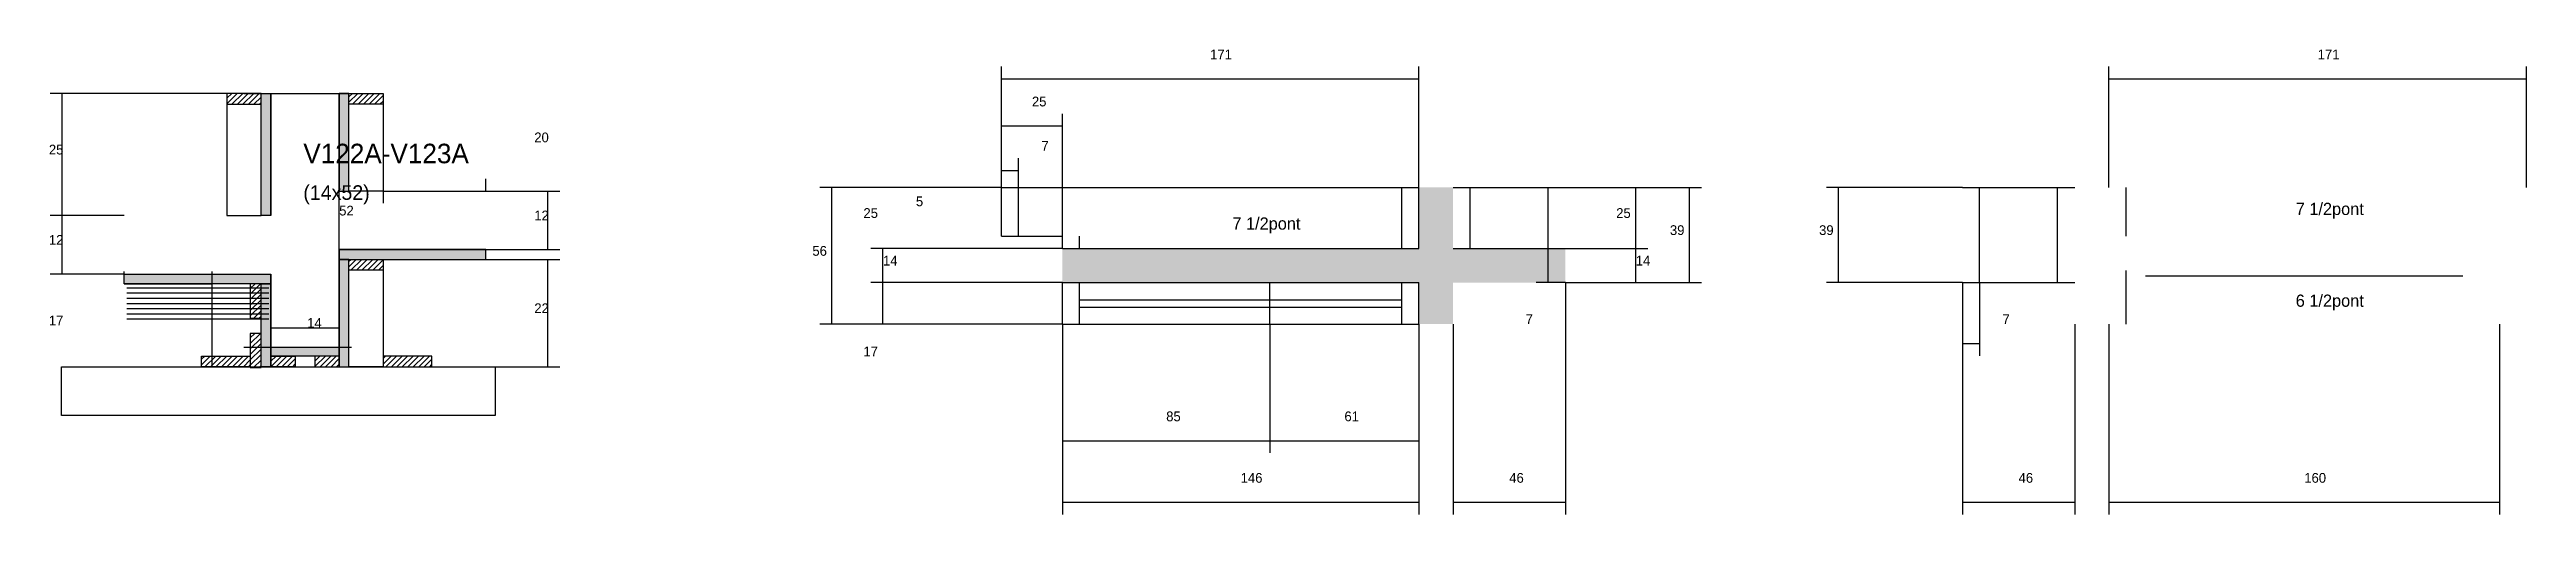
# Model space of a CAD drawing. Header units: metres. Extents: x -2848 to 22762, y -45195 to 1016.
# Drawn here: x 12696 to 13710, y -41939 to -41748 of the extents above; entities that cross this region are included whole.
import ezdxf

# ---------------------------------------------------------------- set-up
doc = ezdxf.new("R2010")
doc.units = ezdxf.units.M
for name, color, linetype in [('COTA', 4, 'Continuous'), ('Cota Seção (2x)', 4, 'Continuous'), ('Hachura', 253, 'Continuous'), ('Madeira', 126, 'Continuous'), ('NOMENCLATURA', 7, 'Continuous'), ('Painéis', 200, 'Continuous'), ('SARR_2.2x7', 40, 'Continuous'), ('Texto Seção', 7, 'Continuous')]:
    doc.layers.add(name, color=color, linetype=linetype)

msp = doc.modelspace()

# ---------------------------------------------------------------- texts
at = {"layer": 'COTA'}
for s, p in [('171', (13171.4, -41752.4)), ('171', (13625, -41752.4)), ('25', (13098.4, -41771.7)), ('20', (12894.6, -41786.4)), ('25', (12695.8, -41791.4)), ('7', (13102.3, -41789.9)), ('12', (12894.6, -41818.4)), ('25', (13029.4, -41817.4)), ('5', (13050.9, -41812.6)), ('25', (13337.7, -41817.4)), ('12', (12695.8, -41828.4)), ('39', (13359.7, -41824.4)), ('39', (13420.8, -41824.4)), ('56', (13008.5, -41832.9)), ('14', (13037.4, -41836.9)), ('14', (13345.7, -41836.9)), ('22', (12894.6, -41856.4)), ('17', (12695.8, -41861.4)), ('7', (13300.6, -41860.9)), ('7', (13495.9, -41860.9)), ('17', (13029.4, -41874.1)), ('85', (13153.4, -41900.7)), ('61', (13226.4, -41900.7)), ('146', (13183.9, -41925.9)), ('46', (13293.9, -41925.9)), ('46', (13502.5, -41925.9)), ('160', (13619.5, -41925.9))]:
    msp.add_text(s, height=4, dxfattribs=at).set_placement(p)
at = {"layer": 'Cota Seção (2x)'}
for s, p in [('52', (12814.7, -41816.4)), ('14', (12801.6, -41862.4))]:
    msp.add_text(s, height=4, dxfattribs=at).set_placement(p)
at = {"layer": 'NOMENCLATURA'}
for s, p in [('7 1/2pont', (13616, -41816.2)), ('7 1/2pont', (13180.5, -41822.2)), ('6 1/2pont', (13616, -41853.8))]:
    msp.add_text(s, height=5, dxfattribs=at).set_placement(p)
at = {"layer": 'Texto Seção'}
for s, height, p in [('V122A-V123A', 8, (12800, -41795)), ('(14x52)', 6, (12800, -41810))]:
    msp.add_text(s, height=height, dxfattribs=at).set_placement(p)

# ---------------------------------------------------------------- hatches: boundary and pattern name
at = {"layer": 'COTA'}
h = msp.add_hatch(dxfattribs=at)
h.set_pattern_fill('AR-CONC', scale=0.03)
h.paths.add_polyline_path([(13110.9, -41829.9), (13110.9, -41843.9), (13256.9, -41843.9), (13256.9, -41860.9), (13270.9, -41860.9), (13270.9, -41843.9), (13316.9, -41843.9), (13316.9, -41829.9), (13270.9, -41829.9), (13270.9, -41804.9), (13256.9, -41804.9), (13256.9, -41829.9)])
at = {"layer": 'Hachura'}
h = msp.add_hatch(dxfattribs=at)
h.set_pattern_fill('ANSI31', scale=0.5)
h.paths.add_polyline_path([(12782.7, -41770.8), (12782.7, -41766.4), (12782.7, -41766.4), (12768.7, -41766.4), (12768.7, -41766.4), (12768.7, -41770.8), (12768.7, -41770.8), (12782.7, -41770.8)])
h = msp.add_hatch(color=8, dxfattribs=at)
h.dxf.hatch_style = 1
h.paths.add_polyline_path([(12782.7, -41766.4), (12786.7, -41766.4), (12786.7, -41816.4), (12782.7, -41816.4)])
h = msp.add_hatch(color=8, dxfattribs=at)
h.dxf.hatch_style = 1
h.paths.add_polyline_path([(12818.7, -41766.4), (12814.7, -41766.4), (12814.7, -41766.4), (12814.7, -41806.4), (12814.7, -41806.4), (12818.7, -41806.4), (12818.7, -41806.4), (12818.7, -41766.4)])
h = msp.add_hatch(dxfattribs=at)
h.set_pattern_fill('ANSI31', scale=0.5)
h.paths.add_polyline_path([(12818.7, -41770.8), (12818.7, -41766.4), (12818.7, -41766.4), (12832.7, -41766.4), (12832.7, -41766.4), (12832.7, -41770.8), (12832.7, -41770.8), (12818.7, -41770.8)])
h = msp.add_hatch(color=8, dxfattribs=at)
h.dxf.hatch_style = 1
h.paths.add_polyline_path([(12874.7, -41834.4), (12874.7, -41830.4), (12874.7, -41830.4), (12814.7, -41830.4), (12814.7, -41830.4), (12814.7, -41834.4), (12814.7, -41834.4), (12874.7, -41834.4)])
h = msp.add_hatch(color=8, dxfattribs=at)
h.dxf.hatch_style = 1
h.paths.add_polyline_path([(12818.7, -41834.4), (12814.7, -41834.4), (12814.7, -41834.4), (12814.7, -41870.4), (12814.7, -41870.4), (12814.7, -41878.4), (12814.7, -41878.4), (12818.7, -41878.4), (12818.7, -41878.4), (12818.7, -41834.4)])
h = msp.add_hatch(dxfattribs=at)
h.set_pattern_fill('ANSI31', scale=0.5)
h.paths.add_polyline_path([(12818.7, -41838.8), (12818.7, -41834.4), (12818.7, -41834.4), (12832.7, -41834.4), (12832.7, -41834.4), (12832.7, -41838.8), (12832.7, -41838.8), (12818.7, -41838.8)])
h = msp.add_hatch(color=8, dxfattribs=at)
h.dxf.hatch_style = 1
h.paths.add_polyline_path([(12726.7, -41844.4), (12726.7, -41840.4), (12726.7, -41840.4), (12786.7, -41840.4), (12786.7, -41840.4), (12786.7, -41844.4), (12786.7, -41844.4), (12726.7, -41844.4)])
h = msp.add_hatch(dxfattribs=at)
h.set_pattern_fill('ANSI31', scale=0.5)
h.paths.add_polyline_path([(12778.3, -41858.4), (12782.7, -41858.4), (12782.7, -41858.4), (12782.7, -41844.4), (12782.7, -41844.4), (12778.3, -41844.4), (12778.3, -41844.4), (12778.3, -41858.4)])
h = msp.add_hatch(color=8, dxfattribs=at)
h.dxf.hatch_style = 1
h.paths.add_polyline_path([(12782.7, -41844.4), (12786.7, -41844.4), (12786.7, -41870.4), (12786.7, -41878.4), (12782.7, -41878.4)])
h = msp.add_hatch(dxfattribs=at)
h.set_pattern_fill('ANSI31', scale=0.5)
h.paths.add_polyline_path([(12778.3, -41878.7), (12782.7, -41878.7), (12782.7, -41878.7), (12782.7, -41864.7), (12782.7, -41864.7), (12778.3, -41864.7), (12778.3, -41864.7), (12778.3, -41878.7)])
h = msp.add_hatch(dxfattribs=at)
h.set_pattern_fill('ANSI31', scale=0.5)
h.paths.add_polyline_path([(12758.3, -41878.4), (12758.3, -41874), (12758.3, -41874), (12778.3, -41874), (12778.3, -41874), (12778.3, -41878.4), (12778.3, -41878.4), (12758.3, -41878.4)])
h = msp.add_hatch(color=8, dxfattribs=at)
h.dxf.hatch_style = 1
h.paths.add_polyline_path([(12786.7, -41874), (12786.7, -41870.4), (12786.7, -41870.4), (12814.7, -41870.4), (12814.7, -41870.4), (12814.7, -41874), (12814.7, -41874), (12786.7, -41874)])
h = msp.add_hatch(dxfattribs=at)
h.set_pattern_fill('ANSI31', scale=0.5)
h.paths.add_polyline_path([(12786.7, -41878.4), (12786.7, -41874), (12786.7, -41874), (12796.7, -41874), (12796.7, -41874), (12796.7, -41878.4), (12796.7, -41878.4), (12786.7, -41878.4)])
h = msp.add_hatch(dxfattribs=at)
h.set_pattern_fill('ANSI31', scale=0.5)
h.paths.add_polyline_path([(12814.7, -41878.4), (12814.7, -41874), (12814.7, -41874), (12804.7, -41874), (12804.7, -41874), (12804.7, -41878.4), (12804.7, -41878.4), (12814.7, -41878.4)])
h = msp.add_hatch(dxfattribs=at)
h.set_pattern_fill('ANSI31', scale=0.5)
h.paths.add_polyline_path([(12852.7, -41878.4), (12852.7, -41874), (12852.7, -41874), (12832.7, -41874), (12832.7, -41874), (12832.7, -41878.4), (12832.7, -41878.4), (12852.7, -41878.4)])

# ---------------------------------------------------------------- linework, layer by layer
at = {"layer": 'COTA'}
for p, q in [((13085.9, -41804.9), (13085.9, -41755.4)), ((13085.9, -41760.4), (13256.9, -41760.4)), ((13256.9, -41804.9), (13256.9, -41755.4)), ((13539.5, -41804.9), (13539.5, -41755.4)), ((13539.5, -41760.4), (13710.5, -41760.4)), ((13710.5, -41804.9), (13710.5, -41755.4)), ((12768.7, -41766.4), (12696.3, -41766.4)), ((12701.3, -41816.4), (12701.3, -41766.4)), ((12832.7, -41766.4), (12832.7, -41811.4)), ((13085.9, -41804.9), (13085.9, -41774.7)), ((13085.9, -41779.7), (13110.9, -41779.7)), ((13110.9, -41824.9), (13110.9, -41774.7)), ((13085.9, -41804.9), (13085.9, -41792.9)), ((13092.9, -41804.9), (13092.9, -41792.9)), ((12874.7, -41806.4), (12874.7, -41801.4)), ((13085.9, -41797.9), (13092.9, -41797.9)), ((13085.9, -41804.9), (13085.9, -41799.9)), ((13110.9, -41829.9), (13110.9, -41799.9)), ((12832.7, -41806.4), (12874.7, -41806.4)), ((12874.7, -41806.4), (12905.1, -41806.4)), ((12900.1, -41830.4), (12900.1, -41806.4)), ((13085.9, -41804.9), (13011.5, -41804.9)), ((13016.5, -41860.9), (13016.5, -41804.9)), ((13085.9, -41804.9), (13110.9, -41804.9)), ((13316.9, -41804.9), (13350.7, -41804.9)), ((13316.9, -41804.9), (13372.7, -41804.9)), ((13345.7, -41829.9), (13345.7, -41804.9)), ((13367.7, -41843.9), (13367.7, -41804.9)), ((13479.5, -41804.9), (13423.8, -41804.9)), ((13428.8, -41843.9), (13428.8, -41804.9)), ((12726.7, -41816.4), (12696.3, -41816.4)), ((12726.7, -41816.4), (12696.3, -41816.4)), ((12701.3, -41840.4), (12701.3, -41816.4)), ((13085.9, -41824.9), (13085.9, -41819.9)), ((13085.9, -41824.9), (13110.9, -41824.9)), ((13110.9, -41829.9), (13110.9, -41819.9)), ((12874.7, -41830.4), (12905.1, -41830.4)), ((12874.7, -41834.4), (12905.1, -41834.4)), ((12900.1, -41878.4), (12900.1, -41834.4)), ((13110.9, -41829.9), (13032.4, -41829.9)), ((13037.4, -41843.9), (13037.4, -41829.9)), ((13309.9, -41843.9), (13309.9, -41829.9)), ((13309.9, -41829.9), (13314.9, -41829.9)), ((13316.9, -41829.9), (13350.7, -41829.9)), ((13316.9, -41829.9), (13350.7, -41829.9)), ((13345.7, -41843.9), (13345.7, -41829.9)), ((12726.7, -41840.4), (12696.3, -41840.4)), ((12726.7, -41844.4), (12726.7, -41839.4)), ((12726.7, -41844.4), (12762.7, -41844.4)), ((12762.7, -41878.4), (12762.7, -41839.4)), ((13110.9, -41843.9), (13032.4, -41843.9)), ((13110.9, -41843.9), (13032.4, -41843.9)), ((13037.4, -41860.9), (13037.4, -41843.9)), ((13316.9, -41843.9), (13304.9, -41843.9)), ((13316.9, -41843.9), (13350.7, -41843.9)), ((13316.9, -41843.9), (13372.7, -41843.9)), ((13316.9, -41843.9), (13316.9, -41938.9)), ((13479.5, -41843.9), (13423.8, -41843.9)), ((13479.5, -41843.9), (13479.5, -41938.9)), ((13479.5, -41843.9), (13479.5, -41873.9)), ((13486.5, -41843.9), (13486.5, -41873.9)), ((13110.9, -41860.9), (13011.5, -41860.9)), ((13110.9, -41860.9), (13032.4, -41860.9)), ((13110.9, -41860.9), (13110.9, -41913.7)), ((13110.9, -41860.9), (13110.9, -41938.9)), ((13195.9, -41860.9), (13195.9, -41913.7)), ((13195.9, -41860.9), (13195.9, -41913.7)), ((13256.9, -41860.9), (13256.9, -41913.7)), ((13256.9, -41860.9), (13256.9, -41938.9)), ((13270.9, -41860.9), (13270.9, -41938.9)), ((13525.5, -41860.9), (13525.5, -41938.9)), ((13539.5, -41860.9), (13539.5, -41938.9)), ((13699.5, -41860.9), (13699.5, -41938.9)), ((13479.5, -41868.9), (13486.5, -41868.9)), ((12842.2, -41878.4), (12905.1, -41878.4)), ((13110.9, -41908.7), (13195.9, -41908.7)), ((13195.9, -41908.7), (13256.9, -41908.7)), ((13110.9, -41933.9), (13256.9, -41933.9)), ((13270.9, -41933.9), (13316.9, -41933.9)), ((13479.5, -41933.9), (13525.5, -41933.9)), ((13539.5, -41933.9), (13699.5, -41933.9))]:
    msp.add_line(p, q, dxfattribs=at)
at = {"layer": 'Cota Seção (2x)'}
for p, q in [((12775.7, -41766.4), (12819.7, -41766.4)), ((12814.7, -41870.4), (12814.7, -41766.4)), ((12786.7, -41878.4), (12786.7, -41857.4)), ((12786.7, -41862.4), (12814.7, -41862.4)), ((12814.7, -41878.4), (12814.7, -41857.4)), ((12775.7, -41870.4), (12819.7, -41870.4))]:
    msp.add_line(p, q, dxfattribs=at)
at = {"layer": 'Madeira'}
for points in [[(12782.7, -41770.8), (12782.7, -41766.4), (12768.7, -41766.4), (12768.7, -41770.8)], [(12782.7, -41766.4), (12768.7, -41766.4), (12768.7, -41816.4), (12782.7, -41816.4)], [(12818.7, -41770.8), (12818.7, -41766.4), (12832.7, -41766.4), (12832.7, -41770.8)], [(12818.7, -41766.4), (12832.7, -41766.4), (12832.7, -41806.4), (12818.7, -41806.4)], [(12818.7, -41838.8), (12818.7, -41834.4), (12832.7, -41834.4), (12832.7, -41838.8)], [(12818.7, -41834.4), (12832.7, -41834.4), (12832.7, -41878.4), (12818.7, -41878.4)], [(12778.3, -41858.4), (12782.7, -41858.4), (12782.7, -41844.4), (12778.3, -41844.4)], [(12778.3, -41878.7), (12782.7, -41878.7), (12782.7, -41864.7), (12778.3, -41864.7)], [(12758.3, -41878.4), (12758.3, -41874), (12778.3, -41874), (12778.3, -41878.4)], [(12786.7, -41878.4), (12786.7, -41874), (12796.7, -41874), (12796.7, -41878.4)], [(12814.7, -41878.4), (12814.7, -41874), (12804.7, -41874), (12804.7, -41878.4)], [(12852.7, -41878.4), (12852.7, -41874), (12832.7, -41874), (12832.7, -41878.4)], [(12878.6, -41898.4), (12701, -41898.4), (12701, -41878.4), (12878.6, -41878.4)]]:
    msp.add_lwpolyline(points, close=True, dxfattribs=at)
at = {"layer": 'Painéis'}
for p, q in [((12786.7, -41816.4), (12786.7, -41766.4)), ((12814.7, -41806.4), (12814.7, -41766.4)), ((13085.9, -41804.9), (13256.9, -41804.9)), ((13085.9, -41824.9), (13085.9, -41804.9)), ((13256.9, -41829.9), (13256.9, -41804.9)), ((13270.9, -41804.9), (13316.9, -41804.9)), ((13479.5, -41804.9), (13525.5, -41804.9)), ((13085.9, -41824.9), (13110.9, -41824.9)), ((13110.9, -41829.9), (13110.9, -41824.9)), ((12814.7, -41830.4), (12874.7, -41830.4)), ((12814.7, -41834.4), (12814.7, -41830.4)), ((12814.7, -41878.4), (12814.7, -41834.4)), ((12874.7, -41834.4), (12874.7, -41830.4)), ((13110.9, -41829.9), (13256.9, -41829.9)), ((13270.9, -41829.9), (13316.9, -41829.9)), ((12726.7, -41840.4), (12786.7, -41840.4)), ((12726.7, -41844.4), (12726.7, -41840.4)), ((12786.7, -41844.4), (12786.7, -41840.4)), ((12786.7, -41878.4), (12786.7, -41844.4)), ((13110.9, -41843.9), (13256.9, -41843.9)), ((13110.9, -41860.9), (13110.9, -41843.9)), ((13195.9, -41860.9), (13195.9, -41843.9)), ((13256.9, -41860.9), (13256.9, -41843.9)), ((13479.5, -41843.9), (13525.5, -41843.9)), ((13110.9, -41860.9), (13256.9, -41860.9)), ((12786.7, -41870.4), (12814.7, -41870.4)), ((12786.7, -41874), (12786.7, -41870.4)), ((12814.7, -41874), (12814.7, -41870.4))]:
    msp.add_line(p, q, dxfattribs=at)
for points in [[(12782.7, -41766.4), (12786.7, -41766.4), (12786.7, -41816.4), (12782.7, -41816.4)], [(12818.7, -41766.4), (12814.7, -41766.4), (12814.7, -41806.4), (12818.7, -41806.4)], [(12874.7, -41834.4), (12874.7, -41830.4), (12814.7, -41830.4), (12814.7, -41834.4)], [(12818.7, -41834.4), (12814.7, -41834.4), (12814.7, -41878.4), (12818.7, -41878.4)], [(12726.7, -41844.4), (12726.7, -41840.4), (12786.7, -41840.4), (12786.7, -41844.4)], [(12782.7, -41844.4), (12786.7, -41844.4), (12786.7, -41878.4), (12782.7, -41878.4)], [(12786.7, -41874), (12786.7, -41870.4), (12814.7, -41870.4), (12814.7, -41874)]]:
    msp.add_lwpolyline(points, close=True, dxfattribs=at)
at = {"layer": 'SARR_2.2x7'}
for p, q in [((13092.9, -41824.9), (13092.9, -41804.9)), ((13249.9, -41829.9), (13249.9, -41804.9)), ((13277.9, -41829.9), (13277.9, -41804.9)), ((13309.9, -41829.9), (13309.9, -41804.9)), ((13486.5, -41843.9), (13486.5, -41804.9)), ((13518.5, -41843.9), (13518.5, -41804.9)), ((13546.5, -41824.9), (13546.5, -41804.9)), ((13117.9, -41829.9), (13117.9, -41824.9)), ((13117.9, -41860.9), (13117.9, -41843.9)), ((13249.9, -41860.9), (13249.9, -41843.9)), ((13546.5, -41860.9), (13546.5, -41838.9)), ((13554.5, -41841.1), (13684.5, -41841.1)), ((12727.7, -41846.03), (12785.9, -41846.03)), ((12727.7, -41848.15), (12785.9, -41848.15)), ((12727.7, -41850.28), (12785.9, -41850.28)), ((12727.7, -41852.4), (12785.9, -41852.4)), ((12727.7, -41854.53), (12785.9, -41854.53)), ((13117.9, -41850.9), (13195.9, -41850.9)), ((13117.9, -41853.9), (13195.9, -41853.9)), ((13195.9, -41850.9), (13249.9, -41850.9)), ((13195.9, -41853.9), (13249.9, -41853.9)), ((12727.7, -41856.65), (12785.9, -41856.65)), ((12727.7, -41858.78), (12785.9, -41858.78))]:
    msp.add_line(p, q, dxfattribs=at)

msp.set_redraw_order([(e.dxf.handle, doc.entitydb.next_handle()) for e in msp.query("TEXT MTEXT ATTDEF DIMENSION ARC_DIMENSION")])  # texts and dimensions are drawn at this point

doc.saveas('drawing.dxf')
